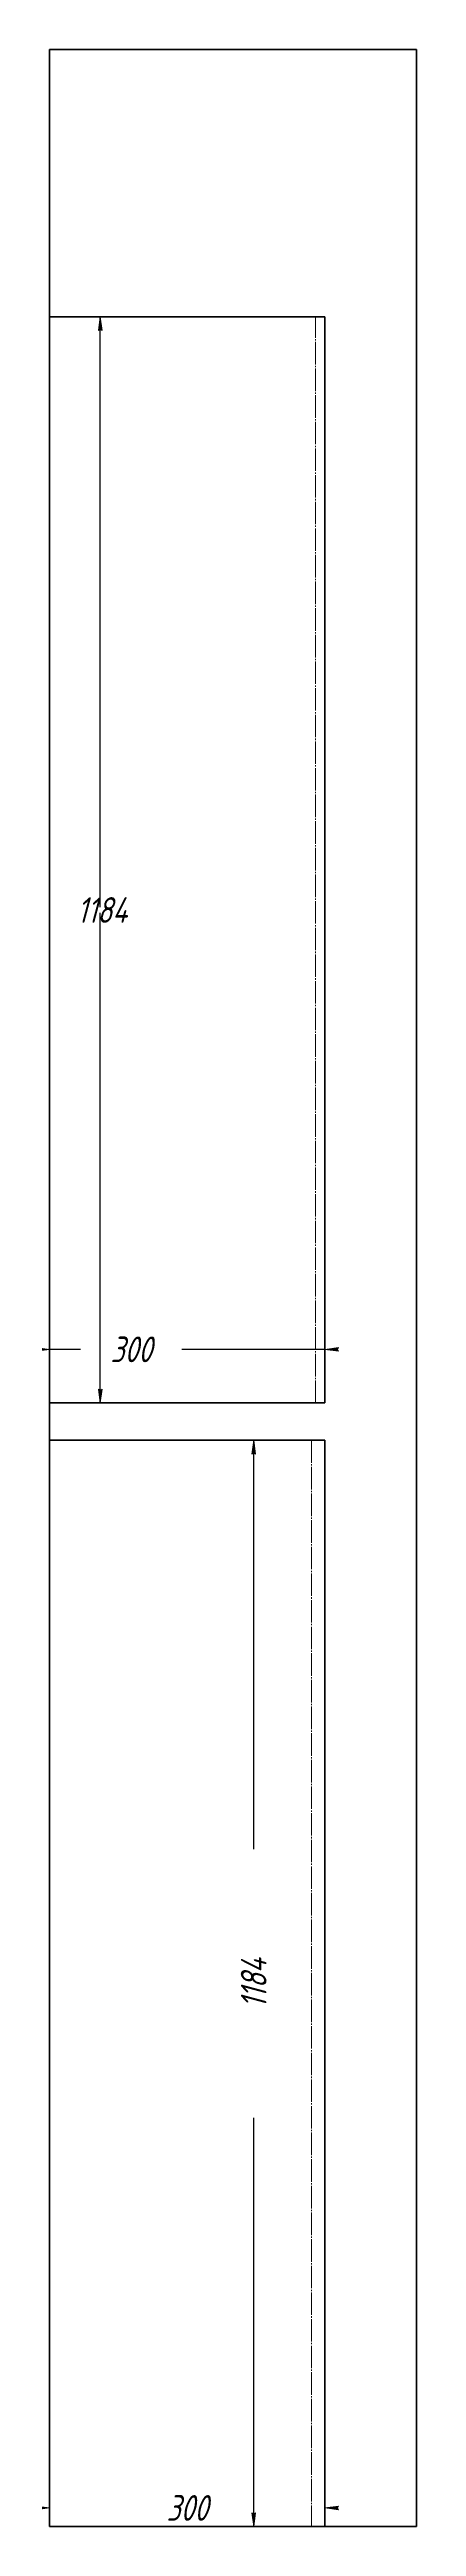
# Model space of a CAD drawing. Header units: millimetres. Extents: x -196 to 3476, y -2003 to 707.
# Drawn here: x 2478 to 2878, y -2003 to 697 of the extents above; entities that cross this region are included whole.
import ezdxf

# ---------------------------------------------------------------- set-up
doc = ezdxf.new("R2010")
doc.units = ezdxf.units.MM
for name, pattern in [('K5LT_AXLED', [29.02777862548828, 24.52777862548828, -1.5, 1.5, -1.5]), ('K5LT_BASIC', [0]), ('K5LT_THIN', [0])]:
    doc.linetypes.add(name, pattern=pattern)
doc.layers.add('Системный слой', color=7, linetype='Continuous')
doc.styles.add('KDIMTEXTSTYLE', font='GOST_AU.SHX', dxfattribs={"width": 0.96, "oblique": 15, "height": 5})
doc.dimstyles.new('KDIMSTYLE (1.00)', dxfattribs={"dimtxt": 5, "dimasz": 1, "dimexe": 2, "dimexo": 0, "dimgap": 1, "dimtad": 1, "dimtxsty": 'KDIMTEXTSTYLE', "dimsah": 1, "dimcen": 0, "dimdle": 1, "dimadec": 0, "dimazin": 0, "dimtfac": 0.667, "dimtmove": 0, "dimatfit": 3, "dimfxl": 1, "dimtvp": 1, "dimtolj": 1, "dimtzin": 0, "dimarcsym": 0})

# ---------------------------------------------------------------- blocks, each defined once
blk = doc.blocks.new('U4')
at = {"layer": 'Системный слой', "color": 150, "linetype": 'K5LT_BASIC', "lineweight": 60, "true_color": 0x0080ff}
for p, q in [((2478.01869151539, -2002.624310881658), (2478.018691515391, 697.3756891183423)), ((2478.018691515391, 697.3756891183423), (2878.018691515391, 697.3756891183423)), ((2878.018691515391, 697.3756891183423), (2878.01869151539, -2002.624310881658)), ((2878.01869151539, -2002.624310881658), (2478.01869151539, -2002.624310881658))]:
    blk.add_line(p, q, dxfattribs=at)
blk = doc.blocks.new('KDIMARROW_01')
at = {"layer": 'Системный слой'}
blk.add_hatch(color=0, dxfattribs=at).paths.add_polyline_path([(0, 0), (-15, 1.974787473678591), (-13.5, 1.7e-15), (-15, -1.974787473678587)])
at = {"layer": 'Системный слой', "color": 0, "linetype": 'K5LT_THIN', "lineweight": 18}
for p, q in [((-13.5, 1.7e-15), (-15, 1.974787473678591)), ((-15, 1.974787473678591), (0, 0)), ((0, 0), (-15, -1.974787473678587)), ((-15, -1.974787473678587), (-13.5, 1.7e-15)), ((0, 0), (-1, 0))]:
    blk.add_line(p, q, dxfattribs=at)

msp = doc.modelspace()

# ---------------------------------------------------------------- linework, layer by layer
at = {"layer": 'Системный слой', "color": 150, "linetype": 'K5LT_BASIC', "lineweight": 60, "true_color": 0x0080ff}
for p, q in [((2778.018691515391, 406.0280137022517), (2478.018691515391, 406.0280137022517)), ((2478.018691515391, 406.0280137022517), (2478.018691515391, -777.9719862977483)), ((2778.018691515391, -777.9719862977483), (2778.018691515391, 406.0280137022517)), ((2478.018691515391, -777.9719862977483), (2778.018691515391, -777.9719862977483)), ((2478.01869151539, -2002.624310881657), (2478.01869151539, -818.6243108816575)), ((2478.01869151539, -818.6243108816575), (2778.01869151539, -818.6243108816575)), ((2778.01869151539, -818.6243108816575), (2778.01869151539, -2002.624310881657)), ((2778.01869151539, -2002.624310881657), (2478.01869151539, -2002.624310881657))]:
    msp.add_line(p, q, dxfattribs=at)
at = {"layer": 'Системный слой', "color": 30, "linetype": 'K5LT_AXLED', "lineweight": 18, "true_color": 0xff8000}
for p, q in [((2768.018691515391, -777.9719862977483), (2768.018691515391, 406.0280137022517)), ((2763.51869151539, -818.6243108816575), (2763.51869151539, -2002.624310881657))]:
    msp.add_line(p, q, dxfattribs=at)

# ---------------------------------------------------------------- block references
at = {"layer": 'Системный слой'}
msp.add_blockref('U4', (0, 0), dxfattribs=at)

# ---------------------------------------------------------------- dimensions: what is measured, and where the dimension line sits
at = {"layer": 'Системный слой', "color": 7}
msp.add_linear_dim(base=(2533.33762209088, 406.0280137022517), p1=(2478.018691515391, -777.9719862977483), p2=(2478.018691515391, 406.0280137022517), angle=90, location=(2535.33762209088, -240.600751921854), dimstyle='KDIMSTYLE (1.00)', override={"dimexo": 0, "dimtoh": 1, "dimpost": '\\H28.0;\\W0.965;\\Q15;<>', "dimblk1": 'KDIMARROW_01', "dimblk2": 'KDIMARROW_01', "dimse1": 0, "dimse2": 0, "dimclrt": 7, "dimtmove": 1, "dimtolj": 1}, dxfattribs=at).render()
for base, p1, p2, location, override in [((2478.018691515391, -719.5137607412296), (2778.018691515391, -777.9719862977483), (2478.018691515391, -777.9719862977483), (2566.931693529551, -719.5137607412296), {"dimexo": 0, "dimtoh": 1, "dimpost": '\\H28.0;\\W0.965;\\Q15;<>', "dimblk1": 'KDIMARROW_01', "dimblk2": 'KDIMARROW_01', "dimse1": 0, "dimse2": 0, "dimclrt": 7, "dimtmove": 1, "dimtolj": 1}), ((2478.01869151539, -1982.419206798417), (2778.01869151539, -2002.624310881657), (2478.01869151539, -2002.624310881657), (2628.01869151539, -1982.419206798417), {"dimexo": 0, "dimpost": '\\H28.0;\\W0.965;\\Q15;\\Q15;\\H28.0;\\W0.965;\\Q15;<>\\H28.0;\\W0.965;\\Q15;\\Q15;', "dimblk1": 'KDIMARROW_01', "dimblk2": 'KDIMARROW_01', "dimse1": 0, "dimse2": 0, "dimclrt": 7, "dimtolj": 1})]:
    msp.add_linear_dim(base=base, p1=p1, p2=p2, location=location, dimstyle='KDIMSTYLE (1.00)', override=override, dxfattribs=at).render()
msp.add_linear_dim(base=(2700.621289089944, -818.6243108816575), p1=(2778.01869151539, -2002.624310881657), p2=(2778.01869151539, -818.6243108816575), angle=90, location=(2700.621289089944, -1410.624310881657), text='\\H28.0;\\W0.965;\\Q15;\\H28.0;\\W0.965;\\Q15;\\Q15;1184\\Q15;\\H5.00;', dimstyle='KDIMSTYLE (1.00)', override={"dimexo": 0, "dimblk1": 'KDIMARROW_01', "dimblk2": 'KDIMARROW_01', "dimse1": 0, "dimse2": 0, "dimclrt": 7, "dimtolj": 1}, dxfattribs=at).render()

doc.saveas('drawing.dxf')
